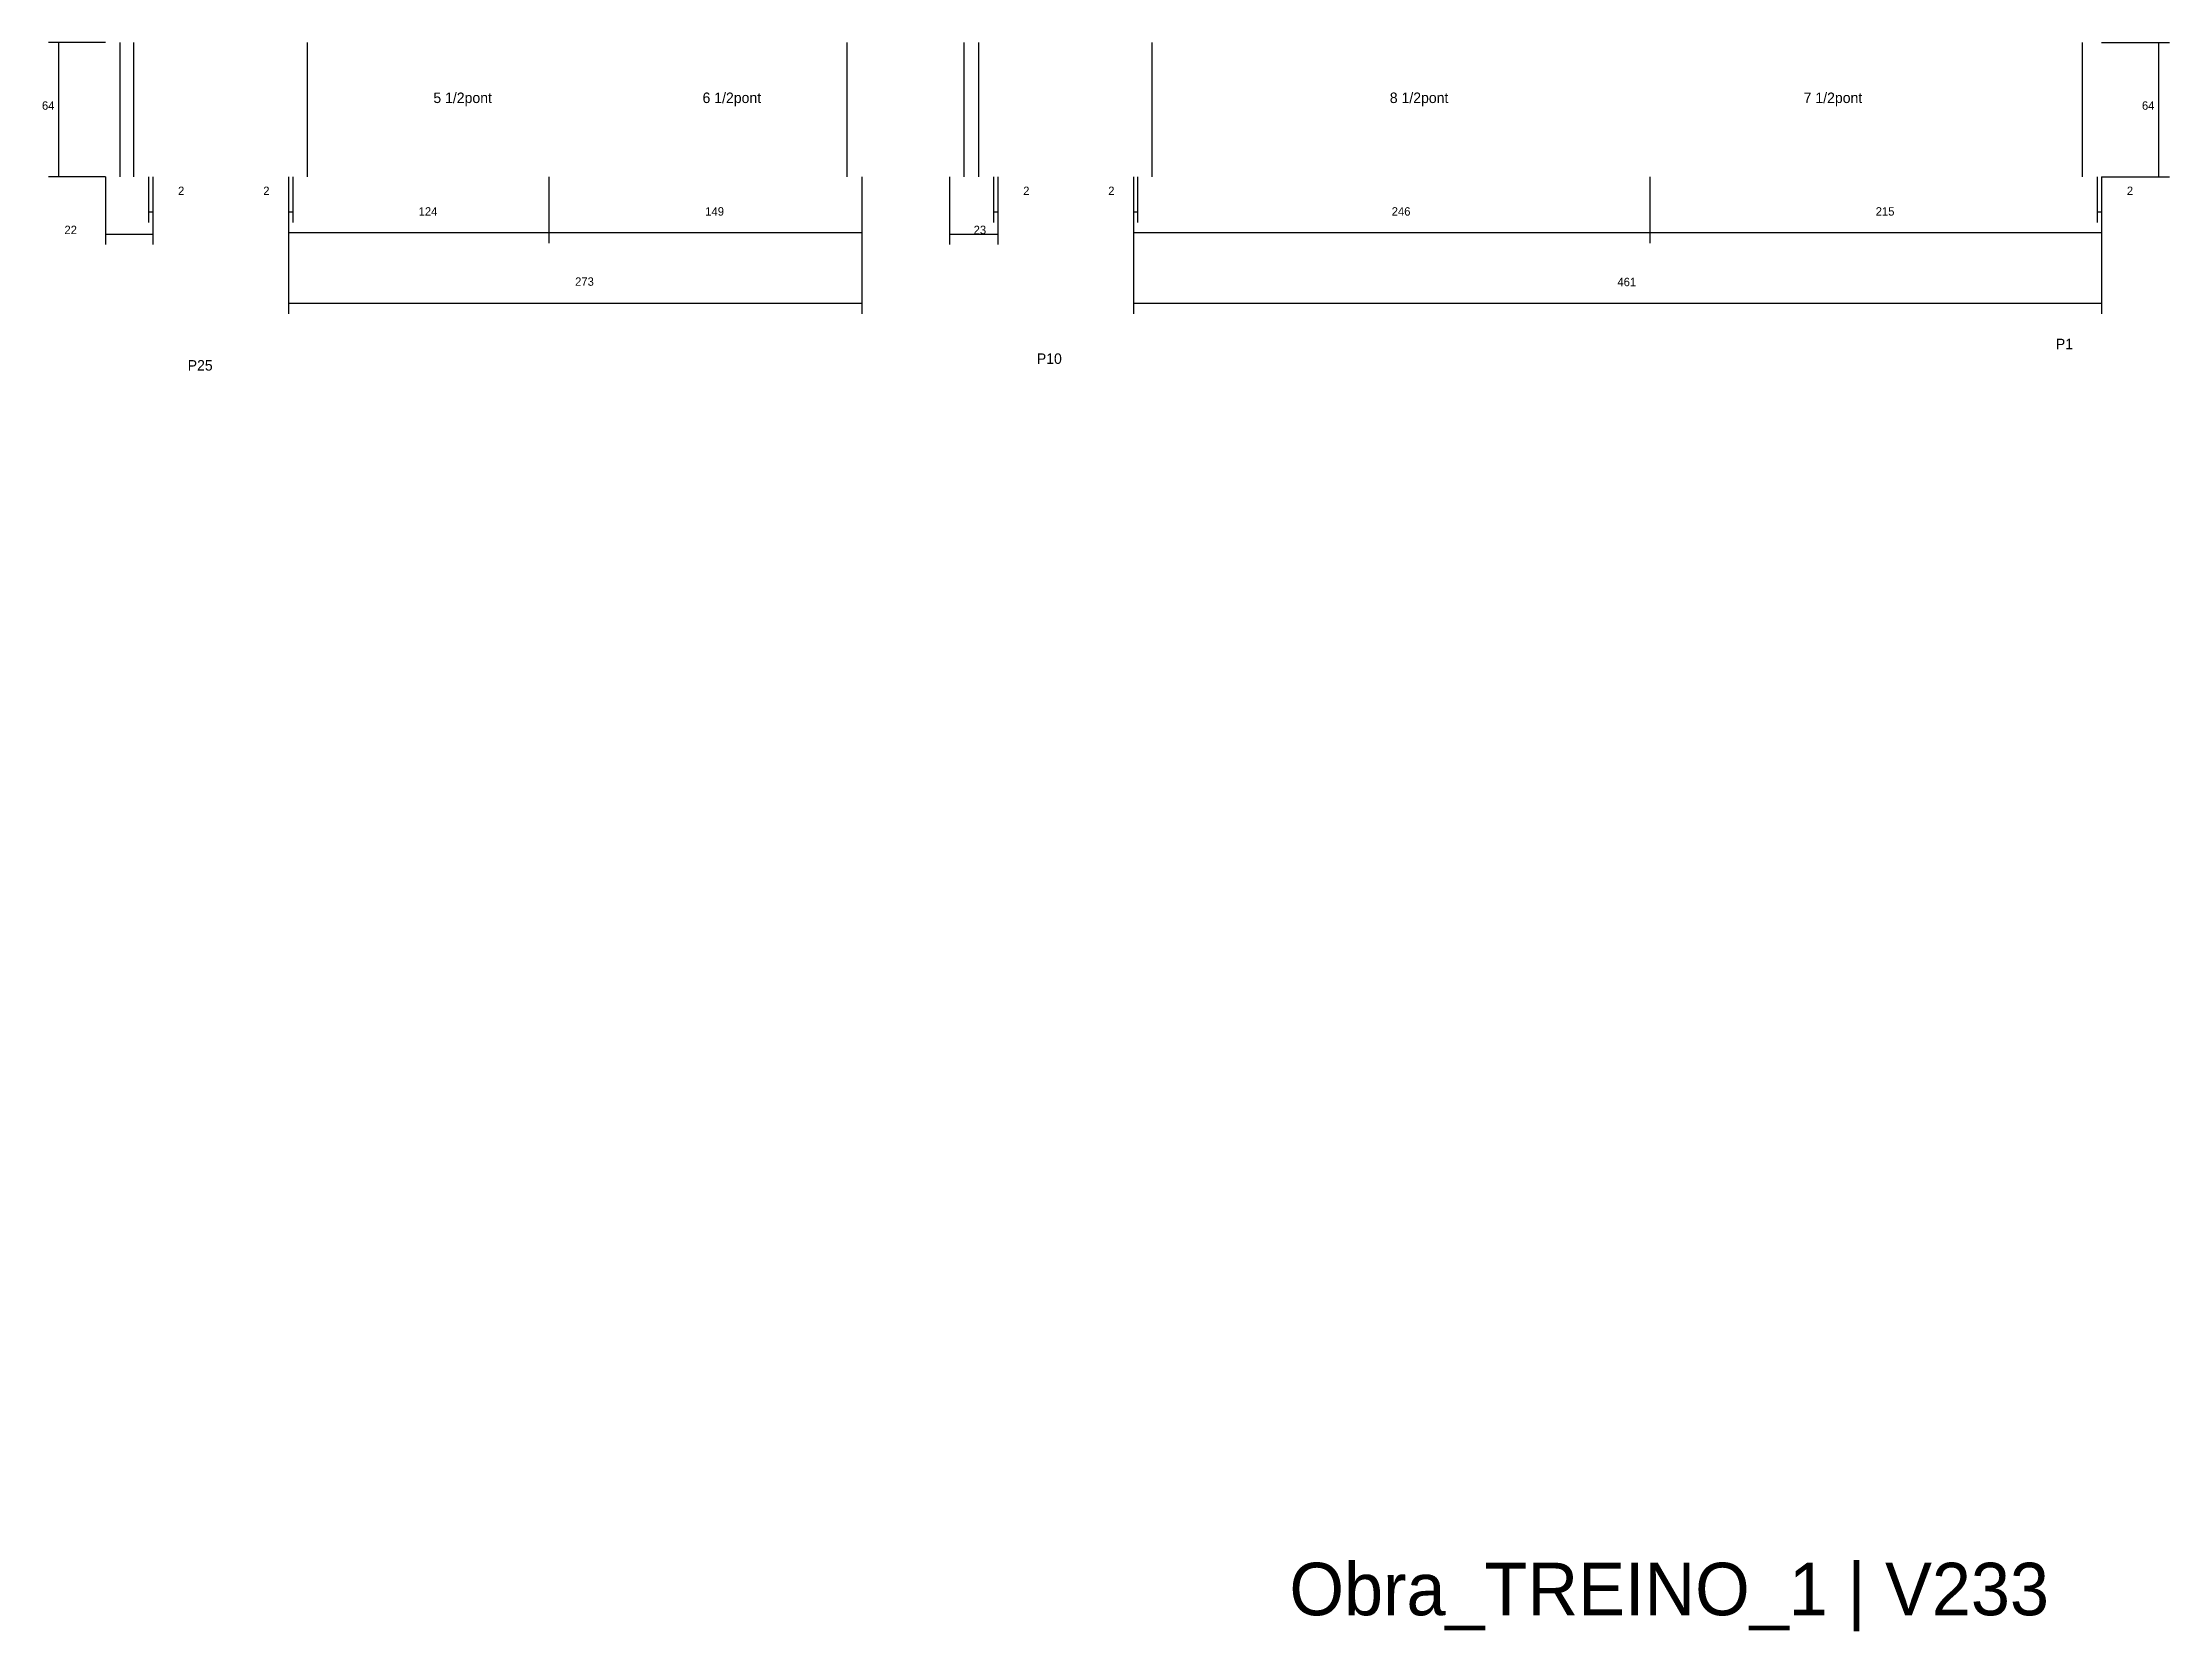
# Model space of a CAD drawing. Header units: metres. Extents: x -2848 to 22762, y -45195 to 1016.
# Drawn here: x 2606 to 3619, y -16618 to -15861 of the extents above; entities that cross this region are included whole.
import ezdxf

# ---------------------------------------------------------------- set-up
doc = ezdxf.new("R2010")
doc.units = ezdxf.units.M
for name, color, linetype in [('COTA', 4, 'Continuous'), ('Cota Seção (2x)', 4, 'Continuous'), ('LABEL_ID', 3, 'Continuous'), ('NOMENCLATURA', 7, 'Continuous'), ('SARR_2.2x7', 40, 'Continuous')]:
    doc.layers.add(name, color=color, linetype=linetype)

msp = doc.modelspace()

# ---------------------------------------------------------------- texts
at = {"layer": 'COTA'}
for s, p in [('2', (2670.7, -15933.8)), ('2', (2711.3, -15933.8)), ('2', (3073.2, -15933.8)), ('2', (3113.7, -15933.8)), ('2', (3598.8, -15933.8)), ('124', (2785.3, -15943.6)), ('149', (2921.8, -15943.6)), ('246', (3248.7, -15943.6)), ('215', (3479.2, -15943.6)), ('273', (2859.8, -15977)), ('461', (3356.2, -15977.2))]:
    msp.add_text(s, height=4, dxfattribs=at).set_placement(p)
at = {"layer": 'Cota Seção (2x)'}
for s, p in [('64', (2605.9, -15893.2)), ('64', (3606, -15893.2)), ('22', (2616.6, -15952.4)), ('23', (3049.6, -15952.4))]:
    msp.add_text(s, height=4, dxfattribs=at).set_placement(p)
at = {"layer": 'LABEL_ID'}
msp.add_text('Obra_TREINO_1 | V233', height=25, dxfattribs=at).set_placement((3200, -16610))
at = {"layer": 'NOMENCLATURA'}
for s, p in [('5 1/2pont', (2792.3, -15890)), ('6 1/2pont', (2920.5, -15890)), ('8 1/2pont', (3247.8, -15890)), ('7 1/2pont', (3444.9, -15890)), ('P1', (3565, -16007.2)), ('P25', (2675.3, -16017.4)), ('P10', (3079.7, -16014.2))]:
    msp.add_text(s, height=5, dxfattribs=at).set_placement(p)

# ---------------------------------------------------------------- linework, layer by layer
at = {"layer": 'COTA'}
for p, q in [((2656.7, -15925.2), (2656.7, -15946.8)), ((2658.7, -15925.2), (2658.7, -15946.8)), ((2723.3, -15925.2), (2723.3, -15956.7)), ((2723.3, -15925.2), (2723.3, -15990.3)), ((2723.3, -15925.2), (2723.3, -15946.8)), ((2725.3, -15925.2), (2725.3, -15946.8)), ((2847.3, -15925.2), (2847.3, -15956.7)), ((2847.3, -15925.2), (2847.3, -15956.7)), ((2996.3, -15925.2), (2996.3, -15956.7)), ((2996.3, -15925.2), (2996.3, -15990.3)), ((3059.1, -15925.2), (3059.1, -15946.8)), ((3061.1, -15925.2), (3061.1, -15946.8)), ((3125.7, -15925.2), (3125.7, -15956.7)), ((3125.7, -15925.2), (3125.7, -15990.3)), ((3125.7, -15925.2), (3125.7, -15946.8)), ((3127.7, -15925.2), (3127.7, -15946.8)), ((3371.7, -15925.2), (3371.7, -15956.7)), ((3371.7, -15925.2), (3371.7, -15956.7)), ((3584.7, -15925.2), (3584.7, -15946.8)), ((3586.7, -15925.2), (3586.7, -15956.7)), ((3586.7, -15925.2), (3586.7, -15990.3)), ((3586.7, -15925.2), (3586.7, -15946.8)), ((2656.7, -15941.8), (2658.7, -15941.8)), ((2723.3, -15941.8), (2725.3, -15941.8)), ((3059.1, -15941.8), (3061.1, -15941.8)), ((3125.7, -15941.8), (3127.7, -15941.8)), ((3584.7, -15941.8), (3586.7, -15941.8)), ((2723.3, -15951.7), (2847.3, -15951.7)), ((2847.3, -15951.7), (2996.3, -15951.7)), ((3125.7, -15951.7), (3371.7, -15951.7)), ((3371.7, -15951.7), (3586.7, -15951.7)), ((2723.3, -15985.3), (2996.3, -15985.3)), ((3125.7, -15985.3), (3586.7, -15985.3))]:
    msp.add_line(p, q, dxfattribs=at)
at = {"layer": 'Cota Seção (2x)'}
for p, q in [((2636.2, -15861.2), (2609, -15861.2)), ((2614, -15925.2), (2614, -15861.2)), ((3586.7, -15861.2), (3619.1, -15861.2)), ((3614.1, -15925.2), (3614.1, -15861.2)), ((2636.2, -15925.2), (2609, -15925.2)), ((2636.2, -15925.2), (2636.2, -15957.4)), ((2658.7, -15925.2), (2658.7, -15957.4)), ((3038.1, -15925.2), (3038.1, -15957.4)), ((3061.1, -15925.2), (3061.1, -15957.4)), ((3586.7, -15925.2), (3619.1, -15925.2)), ((2636.2, -15952.4), (2658.7, -15952.4)), ((3038.1, -15952.4), (3061.1, -15952.4))]:
    msp.add_line(p, q, dxfattribs=at)
at = {"layer": 'SARR_2.2x7'}
for p, q in [((2643.2, -15925.2), (2643.2, -15861.2)), ((2649.7, -15925.2), (2649.7, -15861.2)), ((2732.3, -15925.2), (2732.3, -15861.2)), ((2989.3, -15925.2), (2989.3, -15861.2)), ((3045.1, -15925.2), (3045.1, -15861.2)), ((3052.1, -15925.2), (3052.1, -15861.2)), ((3134.7, -15925.2), (3134.7, -15861.2)), ((3577.7, -15925.2), (3577.7, -15861.2))]:
    msp.add_line(p, q, dxfattribs=at)

msp.set_redraw_order([(e.dxf.handle, doc.entitydb.next_handle()) for e in msp.query("TEXT MTEXT ATTDEF DIMENSION ARC_DIMENSION")])  # texts and dimensions are drawn at this point

doc.saveas('drawing.dxf')
